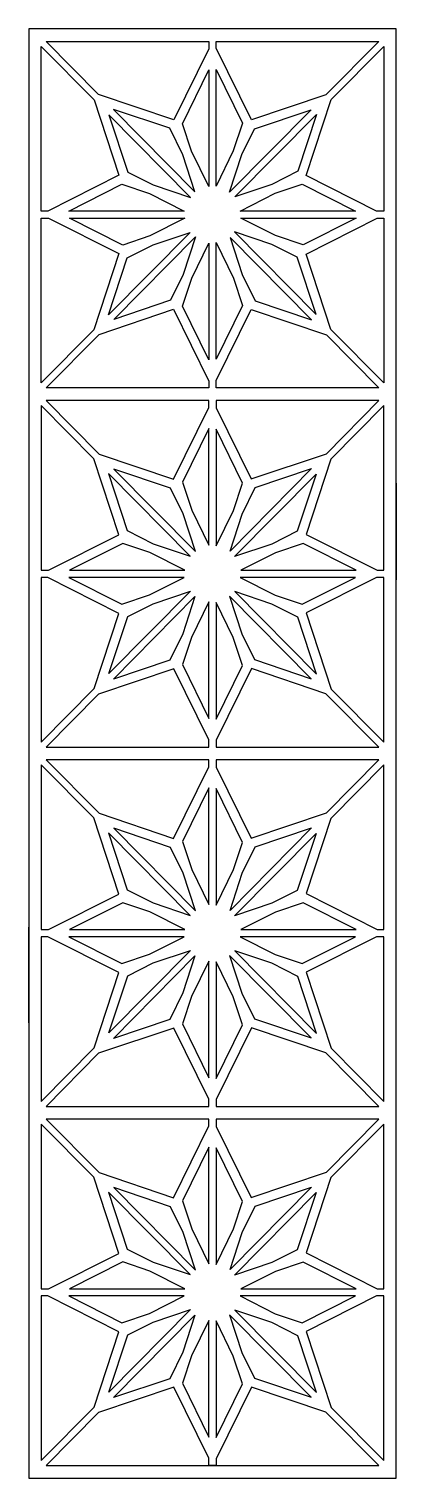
# Model space of a CAD drawing. Header units: centimetres. Extents: x -1.1 to 1.1, y -4.33 to 4.33.
import ezdxf

# ---------------------------------------------------------------- set-up
doc = ezdxf.new("R2010")
doc.units = ezdxf.units.CM
doc.header["$MEASUREMENT"] = 0
doc.layers.add('Layer 1', color=7, linetype='Continuous')

msp = doc.modelspace()

# ---------------------------------------------------------------- linework, layer by layer
at = {"layer": 'Layer 1', "color": 242}
for points, knots in [([(1.09752, 1.61581), (1.09752, 1.61581), (1.09752, 0.03595), (1.09752, 0.03595), (1.09752, 0.03595), (1.09752, 0.03595), (1.09753, -1.05264), (1.09753, -1.05264), (1.09753, -1.05264), (1.09753, -1.05264), (1.09753, -1.09508), (1.09753, -1.09508), (1.09753, -1.09508), (1.09753, -1.09508), (1.09753, -2.14774), (1.09753, -2.14774), (1.09753, -2.14774), (1.09753, -2.14774), (1.09753, -3.20038), (1.09753, -3.20038), (1.09753, -3.20038), (1.09753, -3.20038), (1.09753, -3.24282), (1.09753, -3.24282), (1.09753, -3.24282), (1.09753, -3.24282), (1.09752, -4.33142), (1.09752, -4.33142), (1.09752, -4.33142), (1.09752, -4.33142), (-1.09752, -4.33142), (-1.09752, -4.33142), (-1.09752, -4.33142), (-1.09752, -4.33142), (-1.09751, -3.24282), (-1.09751, -3.24282), (-1.09751, -3.24282), (-1.09751, -3.24282), (-1.09751, -3.20038), (-1.09751, -3.20038), (-1.09751, -3.20038), (-1.09751, -3.20038), (-1.09751, -1.03792), (-1.09751, -1.03792), (-1.09751, -1.03792), (-1.09751, -1.03792), (-1.09751, -1.05264), (-1.09751, -1.05264), (-1.09751, -1.05264), (-1.09751, -1.05264), (-1.09752, -1.09508), (-1.09752, -1.09508), (-1.09752, -1.09508), (-1.09752, -1.09508), (-1.09751, -1.6108), (-1.09751, -1.6108), (-1.09751, -1.6108), (-1.09751, -1.6108), (-1.09751, -0.03594), (-1.09751, -0.03594), (-1.09751, -0.03594), (-1.09751, -0.03594), (-1.09751, 1.05264), (-1.09751, 1.05264), (-1.09751, 1.05264), (-1.09751, 1.05264), (-1.09751, 1.09511), (-1.09751, 1.09511), (-1.09751, 1.09511), (-1.09751, 1.09511), (-1.09751, 2.14775), (-1.09751, 2.14775), (-1.09751, 2.14775), (-1.09751, 2.14775), (-1.09751, 3.20038), (-1.09751, 3.20038), (-1.09751, 3.20038), (-1.09751, 3.20038), (-1.09752, 3.24285), (-1.09752, 3.24285), (-1.09752, 3.24285), (-1.09752, 3.24285), (-1.09751, 4.33143), (-1.09751, 4.33143), (-1.09751, 4.33143), (-1.09751, 4.33143), (1.09753, 4.33143), (1.09753, 4.33143), (1.09753, 4.33143), (1.09753, 4.33143), (1.09753, 3.24285), (1.09753, 3.24285), (1.09753, 3.24285), (1.09753, 3.24285), (1.09753, 3.20038), (1.09753, 3.20038), (1.09753, 3.20038), (1.09753, 3.20038), (1.09753, 1.03793), (1.09753, 1.03793), (1.09753, 1.03793), (1.09753, 1.03793), (1.09753, 1.05264), (1.09753, 1.05264), (1.09753, 1.05264), (1.09753, 1.05264), (1.09753, 1.09511), (1.09753, 1.09511), (1.09753, 1.09511), (1.09753, 1.09511), (1.09752, 1.61581), (1.09752, 1.61581)], [0, 0, 0, 0, 0.0344828, 0.0344828, 0.0344828, 0.0344828, 0.0689655, 0.0689655, 0.0689655, 0.0689655, 0.1034483, 0.1034483, 0.1034483, 0.1034483, 0.137931, 0.137931, 0.137931, 0.137931, 0.1724138, 0.1724138, 0.1724138, 0.1724138, 0.2068966, 0.2068966, 0.2068966, 0.2068966, 0.2413793, 0.2413793, 0.2413793, 0.2413793, 0.2758621, 0.2758621, 0.2758621, 0.2758621, 0.3103448, 0.3103448, 0.3103448, 0.3103448, 0.3448276, 0.3448276, 0.3448276, 0.3448276, 0.3793103, 0.3793103, 0.3793103, 0.3793103, 0.4137931, 0.4137931, 0.4137931, 0.4137931, 0.4482759, 0.4482759, 0.4482759, 0.4482759, 0.4827586, 0.4827586, 0.4827586, 0.4827586, 0.5172414, 0.5172414, 0.5172414, 0.5172414, 0.5517241, 0.5517241, 0.5517241, 0.5517241, 0.5862069, 0.5862069, 0.5862069, 0.5862069, 0.6206897, 0.6206897, 0.6206897, 0.6206897, 0.6551724, 0.6551724, 0.6551724, 0.6551724, 0.6896552, 0.6896552, 0.6896552, 0.6896552, 0.7241379, 0.7241379, 0.7241379, 0.7241379, 0.7586207, 0.7586207, 0.7586207, 0.7586207, 0.7931034, 0.7931034, 0.7931034, 0.7931034, 0.8275862, 0.8275862, 0.8275862, 0.8275862, 0.862069, 0.862069, 0.862069, 0.862069, 0.8965517, 0.8965517, 0.8965517, 0.8965517, 0.9310345, 0.9310345, 0.9310345, 0.9310345, 1, 1, 1, 1]), ([(-0.02099, 4.25745), (-0.02099, 4.25745), (-0.99465, 4.25745), (-0.99465, 4.25745), (-0.99465, 4.25745), (-0.99465, 4.25745), (-0.68093, 3.94019), (-0.68093, 3.94019), (-0.68093, 3.94019), (-0.68093, 3.94019), (-0.23041, 3.78883), (-0.23041, 3.78883), (-0.23041, 3.78883), (-0.23041, 3.78883), (-0.02099, 4.21338), (-0.02099, 4.21338), (-0.02099, 4.21338), (-0.02099, 4.21338), (-0.02099, 4.25745), (-0.02099, 4.25745)], [0, 0, 0, 0, 0.1666667, 0.1666667, 0.1666667, 0.1666667, 0.3333333, 0.3333333, 0.3333333, 0.3333333, 0.5, 0.5, 0.5, 0.5, 0.6666667, 0.6666667, 0.6666667, 0.6666667, 1, 1, 1, 1]), ([(0.02098, 4.25745), (0.02098, 4.25745), (0.02098, 4.2166), (0.02098, 4.2166), (0.02098, 4.2166), (0.02098, 4.2166), (0.23371, 3.78745), (0.23371, 3.78745), (0.23371, 3.78745), (0.23371, 3.78745), (0.67867, 3.9379), (0.67867, 3.9379), (0.67867, 3.9379), (0.67867, 3.9379), (0.99467, 4.25745), (0.99467, 4.25745), (0.99467, 4.25745), (0.99467, 4.25745), (0.02098, 4.25745), (0.02098, 4.25745), (0.02098, 4.25745), (0.02098, 4.25745), (0.02098, 4.25745), (0.02098, 4.25745)], [0, 0, 0, 0, 0.1428571, 0.1428571, 0.1428571, 0.1428571, 0.2857143, 0.2857143, 0.2857143, 0.2857143, 0.4285714, 0.4285714, 0.4285714, 0.4285714, 0.5714286, 0.5714286, 0.5714286, 0.5714286, 0.7142857, 0.7142857, 0.7142857, 0.7142857, 1, 1, 1, 1]), ([(-1.02435, 3.24285), (-1.02435, 3.24285), (-0.98397, 3.24285), (-0.98397, 3.24285), (-0.98397, 3.24285), (-0.98397, 3.24285), (-0.55955, 3.45794), (-0.55955, 3.45794), (-0.55955, 3.45794), (-0.55955, 3.45794), (-0.70836, 3.90788), (-0.70836, 3.90788), (-0.70836, 3.90788), (-0.70836, 3.90788), (-1.02435, 4.22742), (-1.02435, 4.22742), (-1.02435, 4.22742), (-1.02435, 4.22742), (-1.02435, 3.24285), (-1.02435, 3.24285)], [0, 0, 0, 0, 0.1666667, 0.1666667, 0.1666667, 0.1666667, 0.3333333, 0.3333333, 0.3333333, 0.3333333, 0.5, 0.5, 0.5, 0.5, 0.6666667, 0.6666667, 0.6666667, 0.6666667, 1, 1, 1, 1]), ([(1.02434, 4.22742), (1.02434, 4.22742), (0.71062, 3.91016), (0.71062, 3.91016), (0.71062, 3.91016), (0.71062, 3.91016), (0.56093, 3.45461), (0.56093, 3.45461), (0.56093, 3.45461), (0.56093, 3.45461), (0.98078, 3.24285), (0.98078, 3.24285), (0.98078, 3.24285), (0.98078, 3.24285), (1.02434, 3.24285), (1.02434, 3.24285), (1.02434, 3.24285), (1.02434, 3.24285), (1.02434, 4.22742), (1.02434, 4.22742)], [0, 0, 0, 0, 0.1666667, 0.1666667, 0.1666667, 0.1666667, 0.3333333, 0.3333333, 0.3333333, 0.3333333, 0.5, 0.5, 0.5, 0.5, 0.6666667, 0.6666667, 0.6666667, 0.6666667, 1, 1, 1, 1]), ([(-0.02099, 3.38891), (-0.02099, 3.38891), (-0.021, 4.08642), (-0.021, 4.08642), (-0.021, 4.08642), (-0.021, 4.08642), (-0.18004, 3.76395), (-0.18004, 3.76395), (-0.18004, 3.76395), (-0.18004, 3.76395), (-0.12627, 3.60132), (-0.12627, 3.60132), (-0.12627, 3.60132), (-0.12627, 3.60132), (-0.02099, 3.38891), (-0.02099, 3.38891)], [0, 0, 0, 0, 0.2, 0.2, 0.2, 0.2, 0.4, 0.4, 0.4, 0.4, 0.6, 0.6, 0.6, 0.6, 1, 1, 1, 1]), ([(0.02098, 4.09014), (0.02098, 4.09014), (0.02098, 3.39263), (0.02098, 3.39263), (0.02098, 3.39263), (0.02098, 3.39263), (0.12429, 3.60207), (0.12429, 3.60207), (0.12429, 3.60207), (0.12429, 3.60207), (0.17915, 3.76899), (0.17915, 3.76899), (0.17915, 3.76899), (0.17915, 3.76899), (0.02098, 4.09014), (0.02098, 4.09014)], [0, 0, 0, 0, 0.2, 0.2, 0.2, 0.2, 0.4, 0.4, 0.4, 0.4, 0.6, 0.6, 0.6, 0.6, 1, 1, 1, 1]), ([(-0.61957, 3.81813), (-0.61957, 3.81813), (-0.13183, 3.3249), (-0.13183, 3.3249), (-0.13183, 3.3249), (-0.13183, 3.3249), (-0.3548, 3.39982), (-0.3548, 3.39982), (-0.3548, 3.39982), (-0.3548, 3.39982), (-0.50656, 3.47637), (-0.50656, 3.47637), (-0.50656, 3.47637), (-0.50656, 3.47637), (-0.61957, 3.81813), (-0.61957, 3.81813)], [0, 0, 0, 0, 0.2, 0.2, 0.2, 0.2, 0.4, 0.4, 0.4, 0.4, 0.6, 0.6, 0.6, 0.6, 1, 1, 1, 1]), ([(-0.10475, 3.35756), (-0.10475, 3.35756), (-0.59249, 3.85076), (-0.59249, 3.85076), (-0.59249, 3.85076), (-0.59249, 3.85076), (-0.25569, 3.7376), (-0.25569, 3.7376), (-0.25569, 3.7376), (-0.25569, 3.7376), (-0.17814, 3.57953), (-0.17814, 3.57953), (-0.17814, 3.57953), (-0.17814, 3.57953), (-0.10475, 3.35756), (-0.10475, 3.35756)], [0, 0, 0, 0, 0.2, 0.2, 0.2, 0.2, 0.4, 0.4, 0.4, 0.4, 0.6, 0.6, 0.6, 0.6, 1, 1, 1, 1]), ([(0.5899, 3.84814), (0.5899, 3.84814), (0.25193, 3.73386), (0.25193, 3.73386), (0.25193, 3.73386), (0.25193, 3.73386), (0.17623, 3.58038), (0.17623, 3.58038), (0.17623, 3.58038), (0.17623, 3.58038), (0.10214, 3.35491), (0.10214, 3.35491), (0.10214, 3.35491), (0.10214, 3.35491), (0.5899, 3.84814), (0.5899, 3.84814)], [0, 0, 0, 0, 0.2, 0.2, 0.2, 0.2, 0.4, 0.4, 0.4, 0.4, 0.6, 0.6, 0.6, 0.6, 1, 1, 1, 1]), ([(0.50945, 3.48057), (0.50945, 3.48057), (0.62219, 3.82076), (0.62219, 3.82076), (0.62219, 3.82076), (0.62219, 3.82076), (0.13444, 3.32753), (0.13444, 3.32753), (0.13444, 3.32753), (0.13444, 3.32753), (0.35395, 3.40176), (0.35395, 3.40176), (0.35395, 3.40176), (0.35395, 3.40176), (0.50945, 3.48057), (0.50945, 3.48057)], [0, 0, 0, 0, 0.2, 0.2, 0.2, 0.2, 0.4, 0.4, 0.4, 0.4, 0.6, 0.6, 0.6, 0.6, 1, 1, 1, 1]), ([(-0.85892, 3.24285), (-0.85892, 3.24285), (-0.16913, 3.24285), (-0.16913, 3.24285), (-0.16913, 3.24285), (-0.16913, 3.24285), (-0.37623, 3.34732), (-0.37623, 3.34732), (-0.37623, 3.34732), (-0.37623, 3.34732), (-0.54133, 3.40277), (-0.54133, 3.40277), (-0.54133, 3.40277), (-0.54133, 3.40277), (-0.85892, 3.24285), (-0.85892, 3.24285)], [0, 0, 0, 0, 0.2, 0.2, 0.2, 0.2, 0.4, 0.4, 0.4, 0.4, 0.6, 0.6, 0.6, 0.6, 1, 1, 1, 1]), ([(0.16545, 3.24285), (0.16545, 3.24285), (0.85522, 3.24285), (0.85522, 3.24285), (0.85522, 3.24285), (0.85522, 3.24285), (0.53633, 3.40369), (0.53633, 3.40369), (0.53633, 3.40369), (0.53633, 3.40369), (0.37548, 3.34931), (0.37548, 3.34931), (0.37548, 3.34931), (0.37548, 3.34931), (0.16545, 3.24285), (0.16545, 3.24285)], [0, 0, 0, 0, 0.2, 0.2, 0.2, 0.2, 0.4, 0.4, 0.4, 0.4, 0.6, 0.6, 0.6, 0.6, 1, 1, 1, 1]), ([(-1.02435, 2.21582), (-1.02435, 2.21582), (-0.71061, 2.53305), (-0.71061, 2.53305), (-0.71061, 2.53305), (-0.71061, 2.53305), (-0.56091, 2.98862), (-0.56091, 2.98862), (-0.56091, 2.98862), (-0.56091, 2.98862), (-0.98077, 3.20038), (-0.98077, 3.20038), (-0.98077, 3.20038), (-0.98077, 3.20038), (-1.02435, 3.20038), (-1.02435, 3.20038), (-1.02435, 3.20038), (-1.02435, 3.20038), (-1.02435, 2.21582), (-1.02435, 2.21582)], [0, 0, 0, 0, 0.1666667, 0.1666667, 0.1666667, 0.1666667, 0.3333333, 0.3333333, 0.3333333, 0.3333333, 0.5, 0.5, 0.5, 0.5, 0.6666667, 0.6666667, 0.6666667, 0.6666667, 1, 1, 1, 1]), ([(-0.16543, 3.20038), (-0.16543, 3.20038), (-0.85524, 3.20038), (-0.85524, 3.20038), (-0.85524, 3.20038), (-0.85524, 3.20038), (-0.53634, 3.03954), (-0.53634, 3.03954), (-0.53634, 3.03954), (-0.53634, 3.03954), (-0.37549, 3.09393), (-0.37549, 3.09393), (-0.37549, 3.09393), (-0.37549, 3.09393), (-0.16543, 3.20038), (-0.16543, 3.20038)], [0, 0, 0, 0, 0.2, 0.2, 0.2, 0.2, 0.4, 0.4, 0.4, 0.4, 0.6, 0.6, 0.6, 0.6, 1, 1, 1, 1]), ([(0.8589, 3.20038), (0.8589, 3.20038), (0.16913, 3.20038), (0.16913, 3.20038), (0.16913, 3.20038), (0.16913, 3.20038), (0.37625, 3.09591), (0.37625, 3.09591), (0.37625, 3.09591), (0.37625, 3.09591), (0.54132, 3.04047), (0.54132, 3.04047), (0.54132, 3.04047), (0.54132, 3.04047), (0.8589, 3.20038), (0.8589, 3.20038)], [0, 0, 0, 0, 0.2, 0.2, 0.2, 0.2, 0.4, 0.4, 0.4, 0.4, 0.6, 0.6, 0.6, 0.6, 1, 1, 1, 1]), ([(1.02435, 3.20038), (1.02435, 3.20038), (0.98396, 3.20038), (0.98396, 3.20038), (0.98396, 3.20038), (0.98396, 3.20038), (0.55956, 2.9853), (0.55956, 2.9853), (0.55956, 2.9853), (0.55956, 2.9853), (0.70834, 2.53535), (0.70834, 2.53535), (0.70834, 2.53535), (0.70834, 2.53535), (1.02435, 2.21581), (1.02435, 2.21581), (1.02435, 2.21581), (1.02435, 2.21581), (1.02435, 3.20038), (1.02435, 3.20038)], [0, 0, 0, 0, 0.1666667, 0.1666667, 0.1666667, 0.1666667, 0.3333333, 0.3333333, 0.3333333, 0.3333333, 0.5, 0.5, 0.5, 0.5, 0.6666667, 0.6666667, 0.6666667, 0.6666667, 1, 1, 1, 1]), ([(-0.62217, 2.62247), (-0.62217, 2.62247), (-0.13443, 3.11568), (-0.13443, 3.11568), (-0.13443, 3.11568), (-0.13443, 3.11568), (-0.35394, 3.04147), (-0.35394, 3.04147), (-0.35394, 3.04147), (-0.35394, 3.04147), (-0.50943, 2.96267), (-0.50943, 2.96267), (-0.50943, 2.96267), (-0.50943, 2.96267), (-0.62217, 2.62247), (-0.62217, 2.62247)], [0, 0, 0, 0, 0.2, 0.2, 0.2, 0.2, 0.4, 0.4, 0.4, 0.4, 0.6, 0.6, 0.6, 0.6, 1, 1, 1, 1]), ([(-0.10213, 3.08832), (-0.10213, 3.08832), (-0.58989, 2.5951), (-0.58989, 2.5951), (-0.58989, 2.5951), (-0.58989, 2.5951), (-0.25193, 2.70937), (-0.25193, 2.70937), (-0.25193, 2.70937), (-0.25193, 2.70937), (-0.17622, 2.86285), (-0.17622, 2.86285), (-0.17622, 2.86285), (-0.17622, 2.86285), (-0.10213, 3.08832), (-0.10213, 3.08832)], [0, 0, 0, 0, 0.2, 0.2, 0.2, 0.2, 0.4, 0.4, 0.4, 0.4, 0.6, 0.6, 0.6, 0.6, 1, 1, 1, 1]), ([(-0.02099, 2.35309), (-0.02099, 2.35309), (-0.02099, 3.05059), (-0.02099, 3.05059), (-0.02099, 3.05059), (-0.02099, 3.05059), (-0.12431, 2.84116), (-0.12431, 2.84116), (-0.12431, 2.84116), (-0.12431, 2.84116), (-0.17916, 2.67424), (-0.17916, 2.67424), (-0.17916, 2.67424), (-0.17916, 2.67424), (-0.02099, 2.35309), (-0.02099, 2.35309)], [0, 0, 0, 0, 0.2, 0.2, 0.2, 0.2, 0.4, 0.4, 0.4, 0.4, 0.6, 0.6, 0.6, 0.6, 1, 1, 1, 1]), ([(0.02098, 3.05433), (0.02098, 3.05433), (0.02098, 2.35682), (0.02098, 2.35682), (0.02098, 2.35682), (0.02098, 2.35682), (0.18006, 2.67928), (0.18006, 2.67928), (0.18006, 2.67928), (0.18006, 2.67928), (0.12628, 2.84191), (0.12628, 2.84191), (0.12628, 2.84191), (0.12628, 2.84191), (0.02098, 3.05433), (0.02098, 3.05433)], [0, 0, 0, 0, 0.2, 0.2, 0.2, 0.2, 0.4, 0.4, 0.4, 0.4, 0.6, 0.6, 0.6, 0.6, 1, 1, 1, 1]), ([(0.10475, 3.08567), (0.10475, 3.08567), (0.59251, 2.59247), (0.59251, 2.59247), (0.59251, 2.59247), (0.59251, 2.59247), (0.25568, 2.70563), (0.25568, 2.70563), (0.25568, 2.70563), (0.25568, 2.70563), (0.17815, 2.86371), (0.17815, 2.86371), (0.17815, 2.86371), (0.17815, 2.86371), (0.10475, 3.08567), (0.10475, 3.08567)], [0, 0, 0, 0, 0.2, 0.2, 0.2, 0.2, 0.4, 0.4, 0.4, 0.4, 0.6, 0.6, 0.6, 0.6, 1, 1, 1, 1]), ([(0.61958, 2.62511), (0.61958, 2.62511), (0.13182, 3.11834), (0.13182, 3.11834), (0.13182, 3.11834), (0.13182, 3.11834), (0.3548, 3.04341), (0.3548, 3.04341), (0.3548, 3.04341), (0.3548, 3.04341), (0.50657, 2.96687), (0.50657, 2.96687), (0.50657, 2.96687), (0.50657, 2.96687), (0.61958, 2.62511), (0.61958, 2.62511)], [0, 0, 0, 0, 0.2, 0.2, 0.2, 0.2, 0.4, 0.4, 0.4, 0.4, 0.6, 0.6, 0.6, 0.6, 1, 1, 1, 1]), ([(-0.02099, 2.18578), (-0.02099, 2.18578), (-0.02099, 2.22662), (-0.02099, 2.22662), (-0.02099, 2.22662), (-0.02099, 2.22662), (-0.23369, 2.65579), (-0.23369, 2.65579), (-0.23369, 2.65579), (-0.23369, 2.65579), (-0.67866, 2.50532), (-0.67866, 2.50532), (-0.67866, 2.50532), (-0.67866, 2.50532), (-0.99466, 2.18578), (-0.99466, 2.18578), (-0.99466, 2.18578), (-0.99466, 2.18578), (-0.02099, 2.18578), (-0.02099, 2.18578), (-0.02099, 2.18578), (-0.02099, 2.18578), (-0.02099, 2.18578), (-0.02099, 2.18578)], [0, 0, 0, 0, 0.1428571, 0.1428571, 0.1428571, 0.1428571, 0.2857143, 0.2857143, 0.2857143, 0.2857143, 0.4285714, 0.4285714, 0.4285714, 0.4285714, 0.5714286, 0.5714286, 0.5714286, 0.5714286, 0.7142857, 0.7142857, 0.7142857, 0.7142857, 1, 1, 1, 1]), ([(0.02098, 2.18579), (0.02098, 2.18579), (0.99466, 2.18578), (0.99466, 2.18578), (0.99466, 2.18578), (0.99466, 2.18578), (0.68092, 2.50304), (0.68092, 2.50304), (0.68092, 2.50304), (0.68092, 2.50304), (0.23042, 2.65441), (0.23042, 2.65441), (0.23042, 2.65441), (0.23042, 2.65441), (0.02098, 2.22986), (0.02098, 2.22986), (0.02098, 2.22986), (0.02098, 2.22986), (0.02098, 2.18579), (0.02098, 2.18579), (0.02098, 2.18579), (0.02098, 2.18579), (0.02098, 2.18579), (0.02098, 2.18579)], [0, 0, 0, 0, 0.1428571, 0.1428571, 0.1428571, 0.1428571, 0.2857143, 0.2857143, 0.2857143, 0.2857143, 0.4285714, 0.4285714, 0.4285714, 0.4285714, 0.5714286, 0.5714286, 0.5714286, 0.5714286, 0.7142857, 0.7142857, 0.7142857, 0.7142857, 1, 1, 1, 1]), ([(-1.02435, 2.07968), (-1.02435, 2.07968), (-0.71061, 1.76245), (-0.71061, 1.76245), (-0.71061, 1.76245), (-0.71061, 1.76245), (-0.56091, 1.30688), (-0.56091, 1.30688), (-0.56091, 1.30688), (-0.56091, 1.30688), (-0.98077, 1.09511), (-0.98077, 1.09511), (-0.98077, 1.09511), (-0.98077, 1.09511), (-1.02435, 1.09511), (-1.02435, 1.09511), (-1.02435, 1.09511), (-1.02435, 1.09511), (-1.02435, 2.07968), (-1.02435, 2.07968)], [0, 0, 0, 0, 0.1666667, 0.1666667, 0.1666667, 0.1666667, 0.3333333, 0.3333333, 0.3333333, 0.3333333, 0.5, 0.5, 0.5, 0.5, 0.6666667, 0.6666667, 0.6666667, 0.6666667, 1, 1, 1, 1]), ([(-0.02099, 2.10971), (-0.02099, 2.10971), (-0.02099, 2.06887), (-0.02099, 2.06887), (-0.02099, 2.06887), (-0.02099, 2.06887), (-0.23369, 1.63971), (-0.23369, 1.63971), (-0.23369, 1.63971), (-0.23369, 1.63971), (-0.67866, 1.79015), (-0.67866, 1.79015), (-0.67866, 1.79015), (-0.67866, 1.79015), (-0.99466, 2.10971), (-0.99466, 2.10971), (-0.99466, 2.10971), (-0.99466, 2.10971), (-0.02099, 2.10971), (-0.02099, 2.10971), (-0.02099, 2.10971), (-0.02099, 2.10971), (-0.02099, 2.10971), (-0.02099, 2.10971)], [0, 0, 0, 0, 0.1428571, 0.1428571, 0.1428571, 0.1428571, 0.2857143, 0.2857143, 0.2857143, 0.2857143, 0.4285714, 0.4285714, 0.4285714, 0.4285714, 0.5714286, 0.5714286, 0.5714286, 0.5714286, 0.7142857, 0.7142857, 0.7142857, 0.7142857, 1, 1, 1, 1]), ([(0.02098, 2.10971), (0.02098, 2.10971), (0.99467, 2.10971), (0.99467, 2.10971), (0.99467, 2.10971), (0.99467, 2.10971), (0.68092, 1.79245), (0.68092, 1.79245), (0.68092, 1.79245), (0.68092, 1.79245), (0.23042, 1.64108), (0.23042, 1.64108), (0.23042, 1.64108), (0.23042, 1.64108), (0.02098, 2.06564), (0.02098, 2.06564), (0.02098, 2.06564), (0.02098, 2.06564), (0.02098, 2.10971), (0.02098, 2.10971), (0.02098, 2.10971), (0.02098, 2.10971), (0.02098, 2.10971), (0.02098, 2.10971)], [0, 0, 0, 0, 0.1428571, 0.1428571, 0.1428571, 0.1428571, 0.2857143, 0.2857143, 0.2857143, 0.2857143, 0.4285714, 0.4285714, 0.4285714, 0.4285714, 0.5714286, 0.5714286, 0.5714286, 0.5714286, 0.7142857, 0.7142857, 0.7142857, 0.7142857, 1, 1, 1, 1]), ([(1.02434, 1.09511), (1.02434, 1.09511), (0.98396, 1.09511), (0.98396, 1.09511), (0.98396, 1.09511), (0.98396, 1.09511), (0.55956, 1.31019), (0.55956, 1.31019), (0.55956, 1.31019), (0.55956, 1.31019), (0.70834, 1.76014), (0.70834, 1.76014), (0.70834, 1.76014), (0.70834, 1.76014), (1.02434, 2.07968), (1.02434, 2.07968), (1.02434, 2.07968), (1.02434, 2.07968), (1.02434, 1.09511), (1.02434, 1.09511)], [0, 0, 0, 0, 0.1666667, 0.1666667, 0.1666667, 0.1666667, 0.3333333, 0.3333333, 0.3333333, 0.3333333, 0.5, 0.5, 0.5, 0.5, 0.6666667, 0.6666667, 0.6666667, 0.6666667, 1, 1, 1, 1]), ([(-0.02099, 1.9424), (-0.02099, 1.9424), (-0.02099, 1.24491), (-0.02099, 1.24491), (-0.02099, 1.24491), (-0.02099, 1.24491), (-0.12431, 1.45433), (-0.12431, 1.45433), (-0.12431, 1.45433), (-0.12431, 1.45433), (-0.17915, 1.62125), (-0.17915, 1.62125), (-0.17915, 1.62125), (-0.17915, 1.62125), (-0.02099, 1.9424), (-0.02099, 1.9424)], [0, 0, 0, 0, 0.2, 0.2, 0.2, 0.2, 0.4, 0.4, 0.4, 0.4, 0.6, 0.6, 0.6, 0.6, 1, 1, 1, 1]), ([(0.02098, 1.24117), (0.02098, 1.24117), (0.02098, 1.93868), (0.02098, 1.93868), (0.02098, 1.93868), (0.02098, 1.93868), (0.18006, 1.61621), (0.18006, 1.61621), (0.18006, 1.61621), (0.18006, 1.61621), (0.12628, 1.45358), (0.12628, 1.45358), (0.12628, 1.45358), (0.12628, 1.45358), (0.02098, 1.24117), (0.02098, 1.24117)], [0, 0, 0, 0, 0.2, 0.2, 0.2, 0.2, 0.4, 0.4, 0.4, 0.4, 0.6, 0.6, 0.6, 0.6, 1, 1, 1, 1]), ([(-0.62217, 1.67302), (-0.62217, 1.67302), (-0.13443, 1.17979), (-0.13443, 1.17979), (-0.13443, 1.17979), (-0.13443, 1.17979), (-0.35394, 1.25402), (-0.35394, 1.25402), (-0.35394, 1.25402), (-0.35394, 1.25402), (-0.50943, 1.33282), (-0.50943, 1.33282), (-0.50943, 1.33282), (-0.50943, 1.33282), (-0.62217, 1.67302), (-0.62217, 1.67302)], [0, 0, 0, 0, 0.2, 0.2, 0.2, 0.2, 0.4, 0.4, 0.4, 0.4, 0.6, 0.6, 0.6, 0.6, 1, 1, 1, 1]), ([(-0.10213, 1.20717), (-0.10213, 1.20717), (-0.58989, 1.70039), (-0.58989, 1.70039), (-0.58989, 1.70039), (-0.58989, 1.70039), (-0.25193, 1.58612), (-0.25193, 1.58612), (-0.25193, 1.58612), (-0.25193, 1.58612), (-0.17622, 1.43264), (-0.17622, 1.43264), (-0.17622, 1.43264), (-0.17622, 1.43264), (-0.10213, 1.20717), (-0.10213, 1.20717)], [0, 0, 0, 0, 0.2, 0.2, 0.2, 0.2, 0.4, 0.4, 0.4, 0.4, 0.6, 0.6, 0.6, 0.6, 1, 1, 1, 1]), ([(0.10475, 1.20982), (0.10475, 1.20982), (0.59251, 1.70303), (0.59251, 1.70303), (0.59251, 1.70303), (0.59251, 1.70303), (0.25568, 1.58986), (0.25568, 1.58986), (0.25568, 1.58986), (0.25568, 1.58986), (0.17815, 1.43179), (0.17815, 1.43179), (0.17815, 1.43179), (0.17815, 1.43179), (0.10475, 1.20982), (0.10475, 1.20982)], [0, 0, 0, 0, 0.2, 0.2, 0.2, 0.2, 0.4, 0.4, 0.4, 0.4, 0.6, 0.6, 0.6, 0.6, 1, 1, 1, 1]), ([(0.61958, 1.67038), (0.61958, 1.67038), (0.13182, 1.17716), (0.13182, 1.17716), (0.13182, 1.17716), (0.13182, 1.17716), (0.35479, 1.25208), (0.35479, 1.25208), (0.35479, 1.25208), (0.35479, 1.25208), (0.50657, 1.32863), (0.50657, 1.32863), (0.50657, 1.32863), (0.50657, 1.32863), (0.61958, 1.67038), (0.61958, 1.67038)], [0, 0, 0, 0, 0.2, 0.2, 0.2, 0.2, 0.4, 0.4, 0.4, 0.4, 0.6, 0.6, 0.6, 0.6, 1, 1, 1, 1]), ([(-0.16543, 1.09511), (-0.16543, 1.09511), (-0.85524, 1.09511), (-0.85524, 1.09511), (-0.85524, 1.09511), (-0.85524, 1.09511), (-0.53635, 1.25594), (-0.53635, 1.25594), (-0.53635, 1.25594), (-0.53635, 1.25594), (-0.37549, 1.20156), (-0.37549, 1.20156), (-0.37549, 1.20156), (-0.37549, 1.20156), (-0.16543, 1.09511), (-0.16543, 1.09511)], [0, 0, 0, 0, 0.2, 0.2, 0.2, 0.2, 0.4, 0.4, 0.4, 0.4, 0.6, 0.6, 0.6, 0.6, 1, 1, 1, 1]), ([(0.8589, 1.09511), (0.8589, 1.09511), (0.16913, 1.09511), (0.16913, 1.09511), (0.16913, 1.09511), (0.16913, 1.09511), (0.37625, 1.19958), (0.37625, 1.19958), (0.37625, 1.19958), (0.37625, 1.19958), (0.54132, 1.25502), (0.54132, 1.25502), (0.54132, 1.25502), (0.54132, 1.25502), (0.8589, 1.09511), (0.8589, 1.09511)], [0, 0, 0, 0, 0.2, 0.2, 0.2, 0.2, 0.4, 0.4, 0.4, 0.4, 0.6, 0.6, 0.6, 0.6, 1, 1, 1, 1]), ([(-1.02435, 1.05264), (-1.02435, 1.05264), (-0.98397, 1.05264), (-0.98397, 1.05264), (-0.98397, 1.05264), (-0.98397, 1.05264), (-0.55955, 0.83756), (-0.55955, 0.83756), (-0.55955, 0.83756), (-0.55955, 0.83756), (-0.70836, 0.38761), (-0.70836, 0.38761), (-0.70836, 0.38761), (-0.70836, 0.38761), (-1.02435, 0.06807), (-1.02435, 0.06807), (-1.02435, 0.06807), (-1.02435, 0.06807), (-1.02435, 1.05264), (-1.02435, 1.05264)], [0, 0, 0, 0, 0.1666667, 0.1666667, 0.1666667, 0.1666667, 0.3333333, 0.3333333, 0.3333333, 0.3333333, 0.5, 0.5, 0.5, 0.5, 0.6666667, 0.6666667, 0.6666667, 0.6666667, 1, 1, 1, 1]), ([(-0.85892, 1.05265), (-0.85892, 1.05265), (-0.16913, 1.05265), (-0.16913, 1.05265), (-0.16913, 1.05265), (-0.16913, 1.05265), (-0.37623, 0.94817), (-0.37623, 0.94817), (-0.37623, 0.94817), (-0.37623, 0.94817), (-0.54133, 0.89272), (-0.54133, 0.89272), (-0.54133, 0.89272), (-0.54133, 0.89272), (-0.85892, 1.05265), (-0.85892, 1.05265)], [0, 0, 0, 0, 0.2, 0.2, 0.2, 0.2, 0.4, 0.4, 0.4, 0.4, 0.6, 0.6, 0.6, 0.6, 1, 1, 1, 1]), ([(0.16545, 1.05264), (0.16545, 1.05264), (0.85522, 1.05264), (0.85522, 1.05264), (0.85522, 1.05264), (0.85522, 1.05264), (0.53633, 0.89181), (0.53633, 0.89181), (0.53633, 0.89181), (0.53633, 0.89181), (0.37548, 0.94618), (0.37548, 0.94618), (0.37548, 0.94618), (0.37548, 0.94618), (0.16545, 1.05264), (0.16545, 1.05264)], [0, 0, 0, 0, 0.2, 0.2, 0.2, 0.2, 0.4, 0.4, 0.4, 0.4, 0.6, 0.6, 0.6, 0.6, 1, 1, 1, 1]), ([(1.02434, 0.06807), (1.02434, 0.06807), (0.71062, 0.38531), (0.71062, 0.38531), (0.71062, 0.38531), (0.71062, 0.38531), (0.56092, 0.84088), (0.56092, 0.84088), (0.56092, 0.84088), (0.56092, 0.84088), (0.98077, 1.05264), (0.98077, 1.05264), (0.98077, 1.05264), (0.98077, 1.05264), (1.02434, 1.05264), (1.02434, 1.05264), (1.02434, 1.05264), (1.02434, 1.05264), (1.02434, 0.06807), (1.02434, 0.06807)], [0, 0, 0, 0, 0.1666667, 0.1666667, 0.1666667, 0.1666667, 0.3333333, 0.3333333, 0.3333333, 0.3333333, 0.5, 0.5, 0.5, 0.5, 0.6666667, 0.6666667, 0.6666667, 0.6666667, 1, 1, 1, 1]), ([(-0.61957, 0.47737), (-0.61957, 0.47737), (-0.13184, 0.97059), (-0.13184, 0.97059), (-0.13184, 0.97059), (-0.13184, 0.97059), (-0.3548, 0.89567), (-0.3548, 0.89567), (-0.3548, 0.89567), (-0.3548, 0.89567), (-0.50656, 0.81912), (-0.50656, 0.81912), (-0.50656, 0.81912), (-0.50656, 0.81912), (-0.61957, 0.47737), (-0.61957, 0.47737)], [0, 0, 0, 0, 0.2, 0.2, 0.2, 0.2, 0.4, 0.4, 0.4, 0.4, 0.6, 0.6, 0.6, 0.6, 1, 1, 1, 1]), ([(0.50945, 0.81492), (0.50945, 0.81492), (0.62219, 0.47474), (0.62219, 0.47474), (0.62219, 0.47474), (0.62219, 0.47474), (0.13444, 0.96796), (0.13444, 0.96796), (0.13444, 0.96796), (0.13444, 0.96796), (0.35395, 0.89373), (0.35395, 0.89373), (0.35395, 0.89373), (0.35395, 0.89373), (0.50945, 0.81492), (0.50945, 0.81492)], [0, 0, 0, 0, 0.2, 0.2, 0.2, 0.2, 0.4, 0.4, 0.4, 0.4, 0.6, 0.6, 0.6, 0.6, 1, 1, 1, 1]), ([(-0.10476, 0.93793), (-0.10476, 0.93793), (-0.5925, 0.44473), (-0.5925, 0.44473), (-0.5925, 0.44473), (-0.5925, 0.44473), (-0.25569, 0.55789), (-0.25569, 0.55789), (-0.25569, 0.55789), (-0.25569, 0.55789), (-0.17814, 0.71597), (-0.17814, 0.71597), (-0.17814, 0.71597), (-0.17814, 0.71597), (-0.10476, 0.93793), (-0.10476, 0.93793)], [0, 0, 0, 0, 0.2, 0.2, 0.2, 0.2, 0.4, 0.4, 0.4, 0.4, 0.6, 0.6, 0.6, 0.6, 1, 1, 1, 1]), ([(-0.02099, 0.90658), (-0.02099, 0.90658), (-0.02099, 0.20907), (-0.02099, 0.20907), (-0.02099, 0.20907), (-0.02099, 0.20907), (-0.18005, 0.53153), (-0.18005, 0.53153), (-0.18005, 0.53153), (-0.18005, 0.53153), (-0.12627, 0.69417), (-0.12627, 0.69417), (-0.12627, 0.69417), (-0.12627, 0.69417), (-0.02099, 0.90658), (-0.02099, 0.90658)], [0, 0, 0, 0, 0.2, 0.2, 0.2, 0.2, 0.4, 0.4, 0.4, 0.4, 0.6, 0.6, 0.6, 0.6, 1, 1, 1, 1]), ([(0.02098, 0.20536), (0.02098, 0.20536), (0.02098, 0.90286), (0.02098, 0.90286), (0.02098, 0.90286), (0.02098, 0.90286), (0.1243, 0.69342), (0.1243, 0.69342), (0.1243, 0.69342), (0.1243, 0.69342), (0.17915, 0.5265), (0.17915, 0.5265), (0.17915, 0.5265), (0.17915, 0.5265), (0.02098, 0.20536), (0.02098, 0.20536)], [0, 0, 0, 0, 0.2, 0.2, 0.2, 0.2, 0.4, 0.4, 0.4, 0.4, 0.6, 0.6, 0.6, 0.6, 1, 1, 1, 1]), ([(0.5899, 0.44735), (0.5899, 0.44735), (0.25193, 0.56163), (0.25193, 0.56163), (0.25193, 0.56163), (0.25193, 0.56163), (0.17623, 0.71511), (0.17623, 0.71511), (0.17623, 0.71511), (0.17623, 0.71511), (0.10214, 0.94058), (0.10214, 0.94058), (0.10214, 0.94058), (0.10214, 0.94058), (0.5899, 0.44735), (0.5899, 0.44735)], [0, 0, 0, 0, 0.2, 0.2, 0.2, 0.2, 0.4, 0.4, 0.4, 0.4, 0.6, 0.6, 0.6, 0.6, 1, 1, 1, 1]), ([(-0.02099, 0.03804), (-0.02099, 0.03804), (-0.99466, 0.03804), (-0.99466, 0.03804), (-0.99466, 0.03804), (-0.99466, 0.03804), (-0.68093, 0.3553), (-0.68093, 0.3553), (-0.68093, 0.3553), (-0.68093, 0.3553), (-0.23041, 0.50667), (-0.23041, 0.50667), (-0.23041, 0.50667), (-0.23041, 0.50667), (-0.02099, 0.08211), (-0.02099, 0.08211), (-0.02099, 0.08211), (-0.02099, 0.08211), (-0.02099, 0.03804), (-0.02099, 0.03804)], [0, 0, 0, 0, 0.1666667, 0.1666667, 0.1666667, 0.1666667, 0.3333333, 0.3333333, 0.3333333, 0.3333333, 0.5, 0.5, 0.5, 0.5, 0.6666667, 0.6666667, 0.6666667, 0.6666667, 1, 1, 1, 1]), ([(0.02098, 0.03804), (0.02098, 0.03804), (0.02098, 0.0789), (0.02098, 0.0789), (0.02098, 0.0789), (0.02098, 0.0789), (0.23371, 0.50805), (0.23371, 0.50805), (0.23371, 0.50805), (0.23371, 0.50805), (0.67867, 0.3576), (0.67867, 0.3576), (0.67867, 0.3576), (0.67867, 0.3576), (0.99467, 0.03805), (0.99467, 0.03805), (0.99467, 0.03805), (0.99467, 0.03805), (0.02098, 0.03804), (0.02098, 0.03804)], [0, 0, 0, 0, 0.1666667, 0.1666667, 0.1666667, 0.1666667, 0.3333333, 0.3333333, 0.3333333, 0.3333333, 0.5, 0.5, 0.5, 0.5, 0.6666667, 0.6666667, 0.6666667, 0.6666667, 1, 1, 1, 1]), ([(-1.02435, -0.06806), (-1.02435, -0.06806), (-0.71061, -0.3853), (-0.71061, -0.3853), (-0.71061, -0.3853), (-0.71061, -0.3853), (-0.56091, -0.84087), (-0.56091, -0.84087), (-0.56091, -0.84087), (-0.56091, -0.84087), (-0.98077, -1.05264), (-0.98077, -1.05264), (-0.98077, -1.05264), (-0.98077, -1.05264), (-1.02435, -1.05264), (-1.02435, -1.05264), (-1.02435, -1.05264), (-1.02435, -1.05264), (-1.02435, -0.06806), (-1.02435, -0.06806)], [0, 0, 0, 0, 0.1666667, 0.1666667, 0.1666667, 0.1666667, 0.3333333, 0.3333333, 0.3333333, 0.3333333, 0.5, 0.5, 0.5, 0.5, 0.6666667, 0.6666667, 0.6666667, 0.6666667, 1, 1, 1, 1]), ([(-0.02099, -0.03803), (-0.02099, -0.03803), (-0.02099, -0.07886), (-0.02099, -0.07886), (-0.02099, -0.07886), (-0.02099, -0.07886), (-0.23369, -0.50804), (-0.23369, -0.50804), (-0.23369, -0.50804), (-0.23369, -0.50804), (-0.67866, -0.35757), (-0.67866, -0.35757), (-0.67866, -0.35757), (-0.67866, -0.35757), (-0.99466, -0.03803), (-0.99466, -0.03803), (-0.99466, -0.03803), (-0.99466, -0.03803), (-0.02099, -0.03803), (-0.02099, -0.03803), (-0.02099, -0.03803), (-0.02099, -0.03803), (-0.02099, -0.03803), (-0.02099, -0.03803)], [0, 0, 0, 0, 0.1428571, 0.1428571, 0.1428571, 0.1428571, 0.2857143, 0.2857143, 0.2857143, 0.2857143, 0.4285714, 0.4285714, 0.4285714, 0.4285714, 0.5714286, 0.5714286, 0.5714286, 0.5714286, 0.7142857, 0.7142857, 0.7142857, 0.7142857, 1, 1, 1, 1]), ([(0.02098, -0.03803), (0.02098, -0.03803), (0.99466, -0.03803), (0.99466, -0.03803), (0.99466, -0.03803), (0.99466, -0.03803), (0.68092, -0.35529), (0.68092, -0.35529), (0.68092, -0.35529), (0.68092, -0.35529), (0.23042, -0.50666), (0.23042, -0.50666), (0.23042, -0.50666), (0.23042, -0.50666), (0.02098, -0.08211), (0.02098, -0.08211), (0.02098, -0.08211), (0.02098, -0.08211), (0.02098, -0.03803), (0.02098, -0.03803), (0.02098, -0.03803), (0.02098, -0.03803), (0.02098, -0.03803), (0.02098, -0.03803)], [0, 0, 0, 0, 0.1428571, 0.1428571, 0.1428571, 0.1428571, 0.2857143, 0.2857143, 0.2857143, 0.2857143, 0.4285714, 0.4285714, 0.4285714, 0.4285714, 0.5714286, 0.5714286, 0.5714286, 0.5714286, 0.7142857, 0.7142857, 0.7142857, 0.7142857, 1, 1, 1, 1]), ([(1.02434, -1.05264), (1.02434, -1.05264), (0.98396, -1.05264), (0.98396, -1.05264), (0.98396, -1.05264), (0.98396, -1.05264), (0.55956, -0.83755), (0.55956, -0.83755), (0.55956, -0.83755), (0.55956, -0.83755), (0.70835, -0.3876), (0.70835, -0.3876), (0.70835, -0.3876), (0.70835, -0.3876), (1.02434, -0.06806), (1.02434, -0.06806), (1.02434, -0.06806), (1.02434, -0.06806), (1.02434, -1.05264), (1.02434, -1.05264)], [0, 0, 0, 0, 0.1666667, 0.1666667, 0.1666667, 0.1666667, 0.3333333, 0.3333333, 0.3333333, 0.3333333, 0.5, 0.5, 0.5, 0.5, 0.6666667, 0.6666667, 0.6666667, 0.6666667, 1, 1, 1, 1]), ([(-0.02099, -0.20535), (-0.02099, -0.20535), (-0.02099, -0.90283), (-0.02099, -0.90283), (-0.02099, -0.90283), (-0.02099, -0.90283), (-0.1243, -0.69341), (-0.1243, -0.69341), (-0.1243, -0.69341), (-0.1243, -0.69341), (-0.17916, -0.5265), (-0.17916, -0.5265), (-0.17916, -0.5265), (-0.17916, -0.5265), (-0.02099, -0.20535), (-0.02099, -0.20535)], [0, 0, 0, 0, 0.2, 0.2, 0.2, 0.2, 0.4, 0.4, 0.4, 0.4, 0.6, 0.6, 0.6, 0.6, 1, 1, 1, 1]), ([(0.02098, -0.90657), (0.02098, -0.90657), (0.02098, -0.20905), (0.02098, -0.20905), (0.02098, -0.20905), (0.02098, -0.20905), (0.18006, -0.53151), (0.18006, -0.53151), (0.18006, -0.53151), (0.18006, -0.53151), (0.12628, -0.69416), (0.12628, -0.69416), (0.12628, -0.69416), (0.12628, -0.69416), (0.02098, -0.90657), (0.02098, -0.90657)], [0, 0, 0, 0, 0.2, 0.2, 0.2, 0.2, 0.4, 0.4, 0.4, 0.4, 0.6, 0.6, 0.6, 0.6, 1, 1, 1, 1]), ([(-0.62217, -0.47473), (-0.62217, -0.47473), (-0.13443, -0.96793), (-0.13443, -0.96793), (-0.13443, -0.96793), (-0.13443, -0.96793), (-0.35394, -0.89373), (-0.35394, -0.89373), (-0.35394, -0.89373), (-0.35394, -0.89373), (-0.50943, -0.81491), (-0.50943, -0.81491), (-0.50943, -0.81491), (-0.50943, -0.81491), (-0.62217, -0.47473), (-0.62217, -0.47473)], [0, 0, 0, 0, 0.2, 0.2, 0.2, 0.2, 0.4, 0.4, 0.4, 0.4, 0.6, 0.6, 0.6, 0.6, 1, 1, 1, 1]), ([(-0.10213, -0.94056), (-0.10213, -0.94056), (-0.58989, -0.44735), (-0.58989, -0.44735), (-0.58989, -0.44735), (-0.58989, -0.44735), (-0.25193, -0.56162), (-0.25193, -0.56162), (-0.25193, -0.56162), (-0.25193, -0.56162), (-0.17622, -0.7151), (-0.17622, -0.7151), (-0.17622, -0.7151), (-0.17622, -0.7151), (-0.10213, -0.94056), (-0.10213, -0.94056)], [0, 0, 0, 0, 0.2, 0.2, 0.2, 0.2, 0.4, 0.4, 0.4, 0.4, 0.6, 0.6, 0.6, 0.6, 1, 1, 1, 1]), ([(0.10475, -0.93793), (0.10475, -0.93793), (0.59251, -0.44472), (0.59251, -0.44472), (0.59251, -0.44472), (0.59251, -0.44472), (0.25568, -0.55788), (0.25568, -0.55788), (0.25568, -0.55788), (0.25568, -0.55788), (0.17815, -0.71596), (0.17815, -0.71596), (0.17815, -0.71596), (0.17815, -0.71596), (0.10475, -0.93793), (0.10475, -0.93793)], [0, 0, 0, 0, 0.2, 0.2, 0.2, 0.2, 0.4, 0.4, 0.4, 0.4, 0.6, 0.6, 0.6, 0.6, 1, 1, 1, 1]), ([(0.61958, -0.47736), (0.61958, -0.47736), (0.13182, -0.97059), (0.13182, -0.97059), (0.13182, -0.97059), (0.13182, -0.97059), (0.35479, -0.89567), (0.35479, -0.89567), (0.35479, -0.89567), (0.35479, -0.89567), (0.50658, -0.81911), (0.50658, -0.81911), (0.50658, -0.81911), (0.50658, -0.81911), (0.61958, -0.47736), (0.61958, -0.47736)], [0, 0, 0, 0, 0.2, 0.2, 0.2, 0.2, 0.4, 0.4, 0.4, 0.4, 0.6, 0.6, 0.6, 0.6, 1, 1, 1, 1]), ([(-0.16543, -1.05264), (-0.16543, -1.05264), (-0.85524, -1.05264), (-0.85524, -1.05264), (-0.85524, -1.05264), (-0.85524, -1.05264), (-0.53634, -0.8918), (-0.53634, -0.8918), (-0.53634, -0.8918), (-0.53634, -0.8918), (-0.37549, -0.94618), (-0.37549, -0.94618), (-0.37549, -0.94618), (-0.37549, -0.94618), (-0.16543, -1.05264), (-0.16543, -1.05264)], [0, 0, 0, 0, 0.2, 0.2, 0.2, 0.2, 0.4, 0.4, 0.4, 0.4, 0.6, 0.6, 0.6, 0.6, 1, 1, 1, 1]), ([(0.8589, -1.05264), (0.8589, -1.05264), (0.16913, -1.05264), (0.16913, -1.05264), (0.16913, -1.05264), (0.16913, -1.05264), (0.37625, -0.94816), (0.37625, -0.94816), (0.37625, -0.94816), (0.37625, -0.94816), (0.54132, -0.8927), (0.54132, -0.8927), (0.54132, -0.8927), (0.54132, -0.8927), (0.8589, -1.05264), (0.8589, -1.05264)], [0, 0, 0, 0, 0.2, 0.2, 0.2, 0.2, 0.4, 0.4, 0.4, 0.4, 0.6, 0.6, 0.6, 0.6, 1, 1, 1, 1]), ([(-1.02435, -1.09508), (-1.02435, -1.09508), (-0.98397, -1.09508), (-0.98397, -1.09508), (-0.98397, -1.09508), (-0.98397, -1.09508), (-0.55955, -1.31019), (-0.55955, -1.31019), (-0.55955, -1.31019), (-0.55955, -1.31019), (-0.70835, -1.76014), (-0.70835, -1.76014), (-0.70835, -1.76014), (-0.70835, -1.76014), (-1.02435, -2.07966), (-1.02435, -2.07966), (-1.02435, -2.07966), (-1.02435, -2.07966), (-1.02435, -1.09508), (-1.02435, -1.09508)], [0, 0, 0, 0, 0.1666667, 0.1666667, 0.1666667, 0.1666667, 0.3333333, 0.3333333, 0.3333333, 0.3333333, 0.5, 0.5, 0.5, 0.5, 0.6666667, 0.6666667, 0.6666667, 0.6666667, 1, 1, 1, 1]), ([(-0.85892, -1.09508), (-0.85892, -1.09508), (-0.16913, -1.09509), (-0.16913, -1.09509), (-0.16913, -1.09509), (-0.16913, -1.09509), (-0.37623, -1.19955), (-0.37623, -1.19955), (-0.37623, -1.19955), (-0.37623, -1.19955), (-0.54133, -1.25502), (-0.54133, -1.25502), (-0.54133, -1.25502), (-0.54133, -1.25502), (-0.85892, -1.09508), (-0.85892, -1.09508)], [0, 0, 0, 0, 0.2, 0.2, 0.2, 0.2, 0.4, 0.4, 0.4, 0.4, 0.6, 0.6, 0.6, 0.6, 1, 1, 1, 1]), ([(0.16545, -1.09508), (0.16545, -1.09508), (0.85522, -1.09508), (0.85522, -1.09508), (0.85522, -1.09508), (0.85522, -1.09508), (0.53633, -1.25594), (0.53633, -1.25594), (0.53633, -1.25594), (0.53633, -1.25594), (0.37548, -1.20156), (0.37548, -1.20156), (0.37548, -1.20156), (0.37548, -1.20156), (0.16545, -1.09508), (0.16545, -1.09508)], [0, 0, 0, 0, 0.2, 0.2, 0.2, 0.2, 0.4, 0.4, 0.4, 0.4, 0.6, 0.6, 0.6, 0.6, 1, 1, 1, 1]), ([(1.02434, -2.07967), (1.02434, -2.07967), (0.71062, -1.76241), (0.71062, -1.76241), (0.71062, -1.76241), (0.71062, -1.76241), (0.56093, -1.30687), (0.56093, -1.30687), (0.56093, -1.30687), (0.56093, -1.30687), (0.98078, -1.09508), (0.98078, -1.09508), (0.98078, -1.09508), (0.98078, -1.09508), (1.02434, -1.09508), (1.02434, -1.09508), (1.02434, -1.09508), (1.02434, -1.09508), (1.02434, -2.07967), (1.02434, -2.07967)], [0, 0, 0, 0, 0.1666667, 0.1666667, 0.1666667, 0.1666667, 0.3333333, 0.3333333, 0.3333333, 0.3333333, 0.5, 0.5, 0.5, 0.5, 0.6666667, 0.6666667, 0.6666667, 0.6666667, 1, 1, 1, 1]), ([(-0.61957, -1.67037), (-0.61957, -1.67037), (-0.13183, -1.17715), (-0.13183, -1.17715), (-0.13183, -1.17715), (-0.13183, -1.17715), (-0.3548, -1.25207), (-0.3548, -1.25207), (-0.3548, -1.25207), (-0.3548, -1.25207), (-0.50656, -1.32862), (-0.50656, -1.32862), (-0.50656, -1.32862), (-0.50656, -1.32862), (-0.61957, -1.67037), (-0.61957, -1.67037)], [0, 0, 0, 0, 0.2, 0.2, 0.2, 0.2, 0.4, 0.4, 0.4, 0.4, 0.6, 0.6, 0.6, 0.6, 1, 1, 1, 1]), ([(-0.10475, -1.20981), (-0.10475, -1.20981), (-0.5925, -1.70302), (-0.5925, -1.70302), (-0.5925, -1.70302), (-0.5925, -1.70302), (-0.25569, -1.58985), (-0.25569, -1.58985), (-0.25569, -1.58985), (-0.25569, -1.58985), (-0.17814, -1.43178), (-0.17814, -1.43178), (-0.17814, -1.43178), (-0.17814, -1.43178), (-0.10475, -1.20981), (-0.10475, -1.20981)], [0, 0, 0, 0, 0.2, 0.2, 0.2, 0.2, 0.4, 0.4, 0.4, 0.4, 0.6, 0.6, 0.6, 0.6, 1, 1, 1, 1]), ([(0.5899, -1.70039), (0.5899, -1.70039), (0.25193, -1.58611), (0.25193, -1.58611), (0.25193, -1.58611), (0.25193, -1.58611), (0.17623, -1.43263), (0.17623, -1.43263), (0.17623, -1.43263), (0.17623, -1.43263), (0.10214, -1.20716), (0.10214, -1.20716), (0.10214, -1.20716), (0.10214, -1.20716), (0.5899, -1.70039), (0.5899, -1.70039)], [0, 0, 0, 0, 0.2, 0.2, 0.2, 0.2, 0.4, 0.4, 0.4, 0.4, 0.6, 0.6, 0.6, 0.6, 1, 1, 1, 1]), ([(0.50945, -1.33282), (0.50945, -1.33282), (0.62219, -1.67301), (0.62219, -1.67301), (0.62219, -1.67301), (0.62219, -1.67301), (0.13444, -1.17978), (0.13444, -1.17978), (0.13444, -1.17978), (0.13444, -1.17978), (0.35395, -1.25402), (0.35395, -1.25402), (0.35395, -1.25402), (0.35395, -1.25402), (0.50945, -1.33282), (0.50945, -1.33282)], [0, 0, 0, 0, 0.2, 0.2, 0.2, 0.2, 0.4, 0.4, 0.4, 0.4, 0.6, 0.6, 0.6, 0.6, 1, 1, 1, 1]), ([(-0.02099, -1.24116), (-0.02099, -1.24116), (-0.02099, -1.93867), (-0.02099, -1.93867), (-0.02099, -1.93867), (-0.02099, -1.93867), (-0.18005, -1.61621), (-0.18005, -1.61621), (-0.18005, -1.61621), (-0.18005, -1.61621), (-0.12627, -1.45355), (-0.12627, -1.45355), (-0.12627, -1.45355), (-0.12627, -1.45355), (-0.02099, -1.24116), (-0.02099, -1.24116)], [0, 0, 0, 0, 0.2, 0.2, 0.2, 0.2, 0.4, 0.4, 0.4, 0.4, 0.6, 0.6, 0.6, 0.6, 1, 1, 1, 1]), ([(0.02098, -1.94239), (0.02098, -1.94239), (0.02098, -1.24488), (0.02098, -1.24488), (0.02098, -1.24488), (0.02098, -1.24488), (0.1243, -1.45433), (0.1243, -1.45433), (0.1243, -1.45433), (0.1243, -1.45433), (0.17915, -1.62124), (0.17915, -1.62124), (0.17915, -1.62124), (0.17915, -1.62124), (0.02098, -1.94239), (0.02098, -1.94239)], [0, 0, 0, 0, 0.2, 0.2, 0.2, 0.2, 0.4, 0.4, 0.4, 0.4, 0.6, 0.6, 0.6, 0.6, 1, 1, 1, 1]), ([(-0.02099, -2.10968), (-0.02099, -2.10968), (-0.99466, -2.10968), (-0.99466, -2.10968), (-0.99466, -2.10968), (-0.99466, -2.10968), (-0.68093, -1.79245), (-0.68093, -1.79245), (-0.68093, -1.79245), (-0.68093, -1.79245), (-0.23041, -1.64108), (-0.23041, -1.64108), (-0.23041, -1.64108), (-0.23041, -1.64108), (-0.02099, -2.06563), (-0.02099, -2.06563), (-0.02099, -2.06563), (-0.02099, -2.06563), (-0.02099, -2.10968), (-0.02099, -2.10968)], [0, 0, 0, 0, 0.1666667, 0.1666667, 0.1666667, 0.1666667, 0.3333333, 0.3333333, 0.3333333, 0.3333333, 0.5, 0.5, 0.5, 0.5, 0.6666667, 0.6666667, 0.6666667, 0.6666667, 1, 1, 1, 1]), ([(0.02098, -2.10968), (0.02098, -2.10968), (0.02098, -2.06884), (0.02098, -2.06884), (0.02098, -2.06884), (0.02098, -2.06884), (0.23371, -1.63969), (0.23371, -1.63969), (0.23371, -1.63969), (0.23371, -1.63969), (0.67867, -1.79014), (0.67867, -1.79014), (0.67867, -1.79014), (0.67867, -1.79014), (0.99467, -2.10968), (0.99467, -2.10968), (0.99467, -2.10968), (0.99467, -2.10968), (0.02098, -2.10968), (0.02098, -2.10968), (0.02098, -2.10968), (0.02098, -2.10968), (0.02098, -2.10968), (0.02098, -2.10968)], [0, 0, 0, 0, 0.1428571, 0.1428571, 0.1428571, 0.1428571, 0.2857143, 0.2857143, 0.2857143, 0.2857143, 0.4285714, 0.4285714, 0.4285714, 0.4285714, 0.5714286, 0.5714286, 0.5714286, 0.5714286, 0.7142857, 0.7142857, 0.7142857, 0.7142857, 1, 1, 1, 1]), ([(-1.02435, -2.21578), (-1.02435, -2.21578), (-0.71061, -2.53305), (-0.71061, -2.53305), (-0.71061, -2.53305), (-0.71061, -2.53305), (-0.56092, -2.98861), (-0.56092, -2.98861), (-0.56092, -2.98861), (-0.56092, -2.98861), (-0.98077, -3.20038), (-0.98077, -3.20038), (-0.98077, -3.20038), (-0.98077, -3.20038), (-1.02435, -3.20038), (-1.02435, -3.20038), (-1.02435, -3.20038), (-1.02435, -3.20038), (-1.02435, -2.21578), (-1.02435, -2.21578)], [0, 0, 0, 0, 0.1666667, 0.1666667, 0.1666667, 0.1666667, 0.3333333, 0.3333333, 0.3333333, 0.3333333, 0.5, 0.5, 0.5, 0.5, 0.6666667, 0.6666667, 0.6666667, 0.6666667, 1, 1, 1, 1]), ([(-0.02099, -2.18577), (-0.02099, -2.18577), (-0.02099, -2.22661), (-0.02099, -2.22661), (-0.02099, -2.22661), (-0.02099, -2.22661), (-0.23369, -2.65578), (-0.23369, -2.65578), (-0.23369, -2.65578), (-0.23369, -2.65578), (-0.67866, -2.50531), (-0.67866, -2.50531), (-0.67866, -2.50531), (-0.67866, -2.50531), (-0.99466, -2.18578), (-0.99466, -2.18578), (-0.99466, -2.18578), (-0.99466, -2.18578), (-0.02099, -2.18577), (-0.02099, -2.18577), (-0.02099, -2.18577), (-0.02099, -2.18577), (-0.02099, -2.18577), (-0.02099, -2.18577)], [0, 0, 0, 0, 0.1428571, 0.1428571, 0.1428571, 0.1428571, 0.2857143, 0.2857143, 0.2857143, 0.2857143, 0.4285714, 0.4285714, 0.4285714, 0.4285714, 0.5714286, 0.5714286, 0.5714286, 0.5714286, 0.7142857, 0.7142857, 0.7142857, 0.7142857, 1, 1, 1, 1]), ([(0.02098, -2.18578), (0.02098, -2.18578), (0.99466, -2.18578), (0.99466, -2.18578), (0.99466, -2.18578), (0.99466, -2.18578), (0.68092, -2.50304), (0.68092, -2.50304), (0.68092, -2.50304), (0.68092, -2.50304), (0.23042, -2.6544), (0.23042, -2.6544), (0.23042, -2.6544), (0.23042, -2.6544), (0.02098, -2.22985), (0.02098, -2.22985), (0.02098, -2.22985), (0.02098, -2.22985), (0.02098, -2.18578), (0.02098, -2.18578), (0.02098, -2.18578), (0.02098, -2.18578), (0.02098, -2.18578), (0.02098, -2.18578)], [0, 0, 0, 0, 0.1428571, 0.1428571, 0.1428571, 0.1428571, 0.2857143, 0.2857143, 0.2857143, 0.2857143, 0.4285714, 0.4285714, 0.4285714, 0.4285714, 0.5714286, 0.5714286, 0.5714286, 0.5714286, 0.7142857, 0.7142857, 0.7142857, 0.7142857, 1, 1, 1, 1]), ([(1.02434, -3.20038), (1.02434, -3.20038), (0.98396, -3.20038), (0.98396, -3.20038), (0.98396, -3.20038), (0.98396, -3.20038), (0.55956, -2.98529), (0.55956, -2.98529), (0.55956, -2.98529), (0.55956, -2.98529), (0.70834, -2.53534), (0.70834, -2.53534), (0.70834, -2.53534), (0.70834, -2.53534), (1.02434, -2.21578), (1.02434, -2.21578), (1.02434, -2.21578), (1.02434, -2.21578), (1.02434, -3.20038), (1.02434, -3.20038)], [0, 0, 0, 0, 0.1666667, 0.1666667, 0.1666667, 0.1666667, 0.3333333, 0.3333333, 0.3333333, 0.3333333, 0.5, 0.5, 0.5, 0.5, 0.6666667, 0.6666667, 0.6666667, 0.6666667, 1, 1, 1, 1]), ([(-0.02099, -2.35307), (-0.02099, -2.35307), (-0.02099, -3.05058), (-0.02099, -3.05058), (-0.02099, -3.05058), (-0.02099, -3.05058), (-0.12431, -2.84113), (-0.12431, -2.84113), (-0.12431, -2.84113), (-0.12431, -2.84113), (-0.17916, -2.67422), (-0.17916, -2.67422), (-0.17916, -2.67422), (-0.17916, -2.67422), (-0.02099, -2.35307), (-0.02099, -2.35307)], [0, 0, 0, 0, 0.2, 0.2, 0.2, 0.2, 0.4, 0.4, 0.4, 0.4, 0.6, 0.6, 0.6, 0.6, 1, 1, 1, 1]), ([(0.02098, -3.05432), (0.02098, -3.05432), (0.02098, -2.35679), (0.02098, -2.35679), (0.02098, -2.35679), (0.02098, -2.35679), (0.18005, -2.67925), (0.18005, -2.67925), (0.18005, -2.67925), (0.18005, -2.67925), (0.12628, -2.84191), (0.12628, -2.84191), (0.12628, -2.84191), (0.12628, -2.84191), (0.02098, -3.05432), (0.02098, -3.05432)], [0, 0, 0, 0, 0.2, 0.2, 0.2, 0.2, 0.4, 0.4, 0.4, 0.4, 0.6, 0.6, 0.6, 0.6, 1, 1, 1, 1]), ([(-0.10213, -3.0883), (-0.10213, -3.0883), (-0.58989, -2.59509), (-0.58989, -2.59509), (-0.58989, -2.59509), (-0.58989, -2.59509), (-0.25193, -2.70937), (-0.25193, -2.70937), (-0.25193, -2.70937), (-0.25193, -2.70937), (-0.17622, -2.86283), (-0.17622, -2.86283), (-0.17622, -2.86283), (-0.17622, -2.86283), (-0.10213, -3.0883), (-0.10213, -3.0883)], [0, 0, 0, 0, 0.2, 0.2, 0.2, 0.2, 0.4, 0.4, 0.4, 0.4, 0.6, 0.6, 0.6, 0.6, 1, 1, 1, 1]), ([(0.10474, -3.08567), (0.10474, -3.08567), (0.59251, -2.59246), (0.59251, -2.59246), (0.59251, -2.59246), (0.59251, -2.59246), (0.25568, -2.70562), (0.25568, -2.70562), (0.25568, -2.70562), (0.25568, -2.70562), (0.17815, -2.8637), (0.17815, -2.8637), (0.17815, -2.8637), (0.17815, -2.8637), (0.10474, -3.08567), (0.10474, -3.08567)], [0, 0, 0, 0, 0.2, 0.2, 0.2, 0.2, 0.4, 0.4, 0.4, 0.4, 0.6, 0.6, 0.6, 0.6, 1, 1, 1, 1]), ([(-0.62217, -2.62247), (-0.62217, -2.62247), (-0.13443, -3.11568), (-0.13443, -3.11568), (-0.13443, -3.11568), (-0.13443, -3.11568), (-0.35394, -3.04147), (-0.35394, -3.04147), (-0.35394, -3.04147), (-0.35394, -3.04147), (-0.50943, -2.96263), (-0.50943, -2.96263), (-0.50943, -2.96263), (-0.50943, -2.96263), (-0.62217, -2.62247), (-0.62217, -2.62247)], [0, 0, 0, 0, 0.2, 0.2, 0.2, 0.2, 0.4, 0.4, 0.4, 0.4, 0.6, 0.6, 0.6, 0.6, 1, 1, 1, 1]), ([(0.61958, -2.6251), (0.61958, -2.6251), (0.13182, -3.11833), (0.13182, -3.11833), (0.13182, -3.11833), (0.13182, -3.11833), (0.3548, -3.04341), (0.3548, -3.04341), (0.3548, -3.04341), (0.3548, -3.04341), (0.50657, -2.96686), (0.50657, -2.96686), (0.50657, -2.96686), (0.50657, -2.96686), (0.61958, -2.6251), (0.61958, -2.6251)], [0, 0, 0, 0, 0.2, 0.2, 0.2, 0.2, 0.4, 0.4, 0.4, 0.4, 0.6, 0.6, 0.6, 0.6, 1, 1, 1, 1]), ([(-0.16544, -3.20038), (-0.16544, -3.20038), (-0.85524, -3.20038), (-0.85524, -3.20038), (-0.85524, -3.20038), (-0.85524, -3.20038), (-0.53634, -3.03952), (-0.53634, -3.03952), (-0.53634, -3.03952), (-0.53634, -3.03952), (-0.37549, -3.09393), (-0.37549, -3.09393), (-0.37549, -3.09393), (-0.37549, -3.09393), (-0.16544, -3.20038), (-0.16544, -3.20038)], [0, 0, 0, 0, 0.2, 0.2, 0.2, 0.2, 0.4, 0.4, 0.4, 0.4, 0.6, 0.6, 0.6, 0.6, 1, 1, 1, 1]), ([(0.8589, -3.20038), (0.8589, -3.20038), (0.16913, -3.20038), (0.16913, -3.20038), (0.16913, -3.20038), (0.16913, -3.20038), (0.37625, -3.09591), (0.37625, -3.09591), (0.37625, -3.09591), (0.37625, -3.09591), (0.54132, -3.04044), (0.54132, -3.04044), (0.54132, -3.04044), (0.54132, -3.04044), (0.8589, -3.20038), (0.8589, -3.20038)], [0, 0, 0, 0, 0.2, 0.2, 0.2, 0.2, 0.4, 0.4, 0.4, 0.4, 0.6, 0.6, 0.6, 0.6, 1, 1, 1, 1]), ([(-1.02435, -3.24282), (-1.02435, -3.24282), (-0.98397, -3.24282), (-0.98397, -3.24282), (-0.98397, -3.24282), (-0.98397, -3.24282), (-0.55955, -3.45793), (-0.55955, -3.45793), (-0.55955, -3.45793), (-0.55955, -3.45793), (-0.70835, -3.90788), (-0.70835, -3.90788), (-0.70835, -3.90788), (-0.70835, -3.90788), (-1.02435, -4.22742), (-1.02435, -4.22742), (-1.02435, -4.22742), (-1.02435, -4.22742), (-1.02435, -3.24282), (-1.02435, -3.24282)], [0, 0, 0, 0, 0.1666667, 0.1666667, 0.1666667, 0.1666667, 0.3333333, 0.3333333, 0.3333333, 0.3333333, 0.5, 0.5, 0.5, 0.5, 0.6666667, 0.6666667, 0.6666667, 0.6666667, 1, 1, 1, 1]), ([(-0.85892, -3.24282), (-0.85892, -3.24282), (-0.16913, -3.24282), (-0.16913, -3.24282), (-0.16913, -3.24282), (-0.16913, -3.24282), (-0.37623, -3.34729), (-0.37623, -3.34729), (-0.37623, -3.34729), (-0.37623, -3.34729), (-0.54133, -3.40276), (-0.54133, -3.40276), (-0.54133, -3.40276), (-0.54133, -3.40276), (-0.85892, -3.24282), (-0.85892, -3.24282)], [0, 0, 0, 0, 0.2, 0.2, 0.2, 0.2, 0.4, 0.4, 0.4, 0.4, 0.6, 0.6, 0.6, 0.6, 1, 1, 1, 1]), ([(0.16545, -3.24282), (0.16545, -3.24282), (0.85522, -3.24283), (0.85522, -3.24283), (0.85522, -3.24283), (0.85522, -3.24283), (0.53633, -3.40368), (0.53633, -3.40368), (0.53633, -3.40368), (0.53633, -3.40368), (0.37548, -3.34928), (0.37548, -3.34928), (0.37548, -3.34928), (0.37548, -3.34928), (0.16545, -3.24282), (0.16545, -3.24282)], [0, 0, 0, 0, 0.2, 0.2, 0.2, 0.2, 0.4, 0.4, 0.4, 0.4, 0.6, 0.6, 0.6, 0.6, 1, 1, 1, 1]), ([(1.02434, -4.22742), (1.02434, -4.22742), (0.71062, -3.91015), (0.71062, -3.91015), (0.71062, -3.91015), (0.71062, -3.91015), (0.56093, -3.4546), (0.56093, -3.4546), (0.56093, -3.4546), (0.56093, -3.4546), (0.98078, -3.24282), (0.98078, -3.24282), (0.98078, -3.24282), (0.98078, -3.24282), (1.02434, -3.24282), (1.02434, -3.24282), (1.02434, -3.24282), (1.02434, -3.24282), (1.02434, -4.22742), (1.02434, -4.22742)], [0, 0, 0, 0, 0.1666667, 0.1666667, 0.1666667, 0.1666667, 0.3333333, 0.3333333, 0.3333333, 0.3333333, 0.5, 0.5, 0.5, 0.5, 0.6666667, 0.6666667, 0.6666667, 0.6666667, 1, 1, 1, 1]), ([(-0.61957, -3.81812), (-0.61957, -3.81812), (-0.13183, -3.32489), (-0.13183, -3.32489), (-0.13183, -3.32489), (-0.13183, -3.32489), (-0.3548, -3.39981), (-0.3548, -3.39981), (-0.3548, -3.39981), (-0.3548, -3.39981), (-0.50656, -3.47636), (-0.50656, -3.47636), (-0.50656, -3.47636), (-0.50656, -3.47636), (-0.61957, -3.81812), (-0.61957, -3.81812)], [0, 0, 0, 0, 0.2, 0.2, 0.2, 0.2, 0.4, 0.4, 0.4, 0.4, 0.6, 0.6, 0.6, 0.6, 1, 1, 1, 1]), ([(-0.10475, -3.35753), (-0.10475, -3.35753), (-0.59249, -3.85076), (-0.59249, -3.85076), (-0.59249, -3.85076), (-0.59249, -3.85076), (-0.25569, -3.73759), (-0.25569, -3.73759), (-0.25569, -3.73759), (-0.25569, -3.73759), (-0.17814, -3.57952), (-0.17814, -3.57952), (-0.17814, -3.57952), (-0.17814, -3.57952), (-0.10475, -3.35753), (-0.10475, -3.35753)], [0, 0, 0, 0, 0.2, 0.2, 0.2, 0.2, 0.4, 0.4, 0.4, 0.4, 0.6, 0.6, 0.6, 0.6, 1, 1, 1, 1]), ([(0.5899, -3.84813), (0.5899, -3.84813), (0.25193, -3.73385), (0.25193, -3.73385), (0.25193, -3.73385), (0.25193, -3.73385), (0.17623, -3.58038), (0.17623, -3.58038), (0.17623, -3.58038), (0.17623, -3.58038), (0.10214, -3.3549), (0.10214, -3.3549), (0.10214, -3.3549), (0.10214, -3.3549), (0.5899, -3.84813), (0.5899, -3.84813)], [0, 0, 0, 0, 0.2, 0.2, 0.2, 0.2, 0.4, 0.4, 0.4, 0.4, 0.6, 0.6, 0.6, 0.6, 1, 1, 1, 1]), ([(0.50945, -3.48056), (0.50945, -3.48056), (0.62219, -3.82073), (0.62219, -3.82073), (0.62219, -3.82073), (0.62219, -3.82073), (0.13444, -3.32753), (0.13444, -3.32753), (0.13444, -3.32753), (0.13444, -3.32753), (0.35395, -3.40176), (0.35395, -3.40176), (0.35395, -3.40176), (0.35395, -3.40176), (0.50945, -3.48056), (0.50945, -3.48056)], [0, 0, 0, 0, 0.2, 0.2, 0.2, 0.2, 0.4, 0.4, 0.4, 0.4, 0.6, 0.6, 0.6, 0.6, 1, 1, 1, 1]), ([(-0.02099, -3.38889), (-0.02099, -3.38889), (-0.02099, -4.08641), (-0.02099, -4.08641), (-0.02099, -4.08641), (-0.02099, -4.08641), (-0.18005, -3.76395), (-0.18005, -3.76395), (-0.18005, -3.76395), (-0.18005, -3.76395), (-0.12627, -3.6013), (-0.12627, -3.6013), (-0.12627, -3.6013), (-0.12627, -3.6013), (-0.02099, -3.38889), (-0.02099, -3.38889)], [0, 0, 0, 0, 0.2, 0.2, 0.2, 0.2, 0.4, 0.4, 0.4, 0.4, 0.6, 0.6, 0.6, 0.6, 1, 1, 1, 1]), ([(0.02098, -4.09013), (0.02098, -4.09013), (0.02098, -3.39262), (0.02098, -3.39262), (0.02098, -3.39262), (0.02098, -3.39262), (0.12429, -3.60207), (0.12429, -3.60207), (0.12429, -3.60207), (0.12429, -3.60207), (0.17915, -3.76899), (0.17915, -3.76899), (0.17915, -3.76899), (0.17915, -3.76899), (0.02098, -4.09013), (0.02098, -4.09013)], [0, 0, 0, 0, 0.2, 0.2, 0.2, 0.2, 0.4, 0.4, 0.4, 0.4, 0.6, 0.6, 0.6, 0.6, 1, 1, 1, 1]), ([(-0.99466, -4.25743), (-0.99466, -4.25743), (-0.68093, -3.94019), (-0.68093, -3.94019), (-0.68093, -3.94019), (-0.68093, -3.94019), (-0.23041, -3.78882), (-0.23041, -3.78882), (-0.23041, -3.78882), (-0.23041, -3.78882), (-0.021, -4.21337), (-0.021, -4.21337), (-0.021, -4.21337), (-0.021, -4.21337), (-0.021, -4.25743), (-0.021, -4.25743), (-0.021, -4.25743), (-0.021, -4.25743), (0.00075, -4.25743), (0.00075, -4.25743), (0.00075, -4.25743), (0.00075, -4.25743), (0.02098, -4.25743), (0.02098, -4.25743), (0.02098, -4.25743), (0.02098, -4.25743), (0.02098, -4.21659), (0.02098, -4.21659), (0.02098, -4.21659), (0.02098, -4.21659), (0.23371, -3.78744), (0.23371, -3.78744), (0.23371, -3.78744), (0.23371, -3.78744), (0.67867, -3.93789), (0.67867, -3.93789), (0.67867, -3.93789), (0.67867, -3.93789), (0.99466, -4.25743), (0.99466, -4.25743), (0.99466, -4.25743), (0.99466, -4.25743), (0.00075, -4.25743), (0.00075, -4.25743), (0.00075, -4.25743), (0.00075, -4.25743), (-0.021, -4.25743), (-0.021, -4.25743), (-0.021, -4.25743), (-0.021, -4.25743), (-0.99466, -4.25743), (-0.99466, -4.25743)], [0, 0, 0, 0, 0.0714286, 0.0714286, 0.0714286, 0.0714286, 0.1428571, 0.1428571, 0.1428571, 0.1428571, 0.2142857, 0.2142857, 0.2142857, 0.2142857, 0.2857143, 0.2857143, 0.2857143, 0.2857143, 0.3571429, 0.3571429, 0.3571429, 0.3571429, 0.4285714, 0.4285714, 0.4285714, 0.4285714, 0.5, 0.5, 0.5, 0.5, 0.5714286, 0.5714286, 0.5714286, 0.5714286, 0.6428571, 0.6428571, 0.6428571, 0.6428571, 0.7142857, 0.7142857, 0.7142857, 0.7142857, 0.7857143, 0.7857143, 0.7857143, 0.7857143, 0.8571429, 0.8571429, 0.8571429, 0.8571429, 1, 1, 1, 1])]:
    msp.add_open_spline(points, degree=3, knots=knots, dxfattribs=at)

doc.saveas('drawing.dxf')
